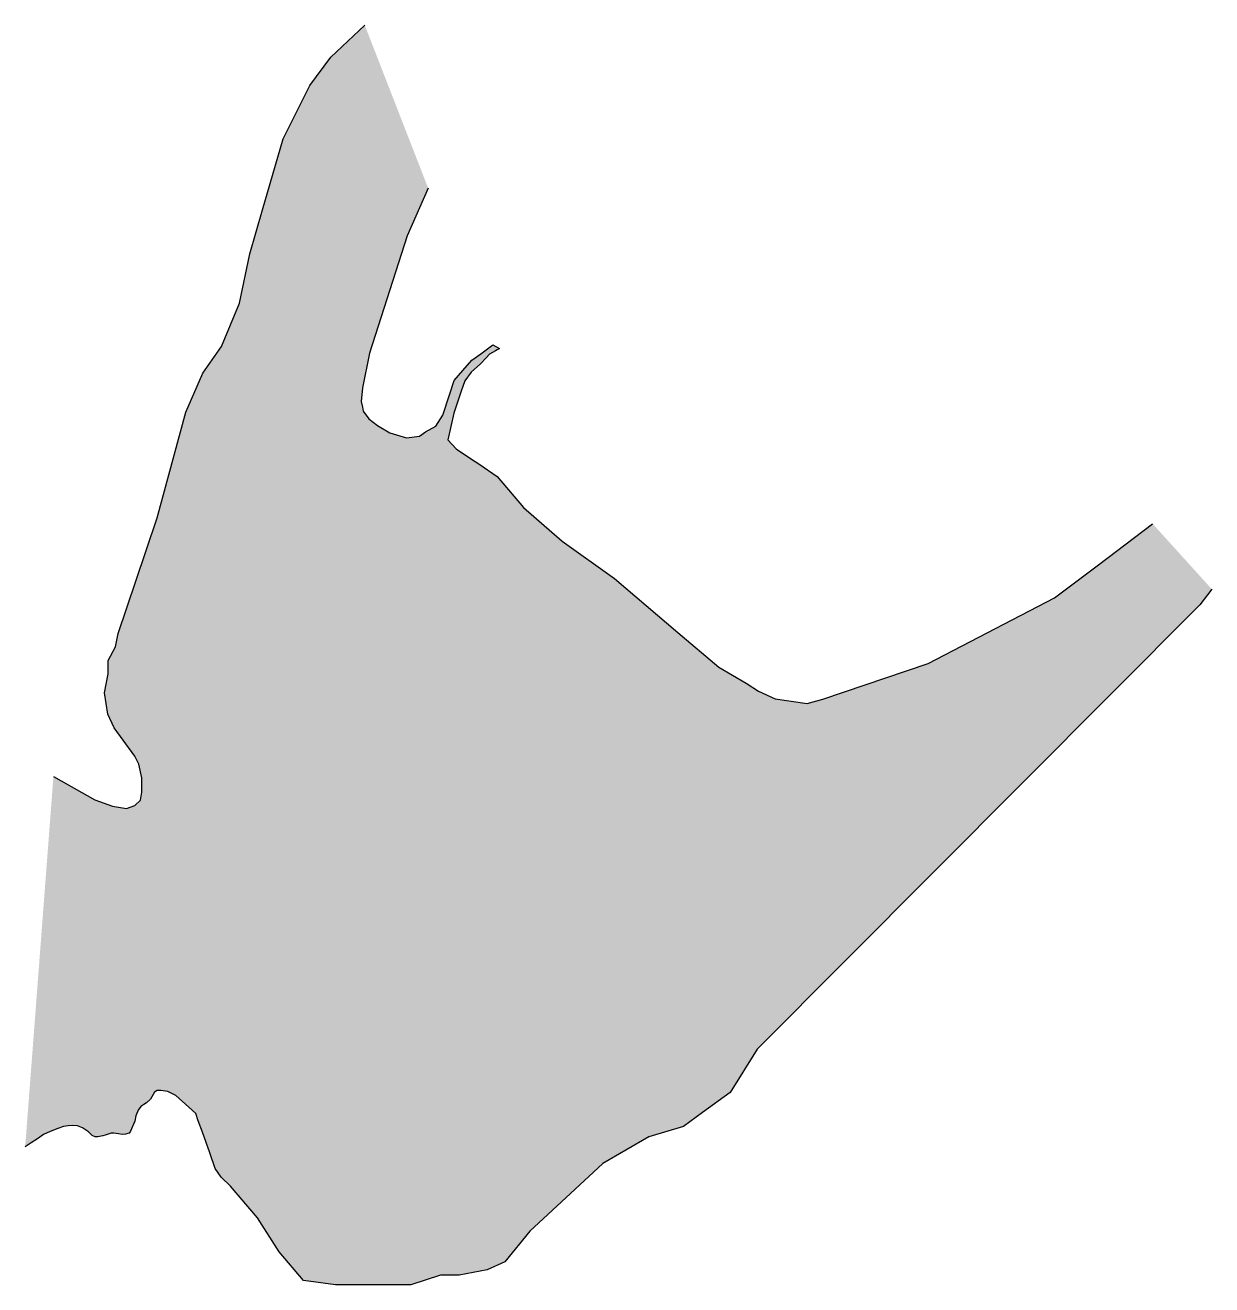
# Model space of a CAD drawing. Header units: metres. Extents: x 276570 to 297026, y 1993853 to 2062444.
# Drawn here: x 289969 to 292035, y 1993853 to 1996045 of the extents above; entities that cross this region are included whole.
import ezdxf

# ---------------------------------------------------------------- set-up
doc = ezdxf.new("R2010")
doc.units = ezdxf.units.M
doc.header["$MEASUREMENT"] = 0
doc.layers.add('CREEK', color=132, linetype='Continuous')

msp = doc.modelspace()

# ---------------------------------------------------------------- hatches: boundary and pattern name
at = {"layer": 'CREEK'}
h = msp.add_hatch(dxfattribs=at)
h.set_pattern_fill('DASH', color=256, scale=5)
h.set_pattern_definition([(0, (0, 0), (15.875, 15.875), [15.875, -15.875])])
h.paths.add_polyline_path([(292013.7, 1995036.5), (292034.7, 1995063.8), (291931.6, 1995177.6), (291837.2, 1995105.9), (291760.8, 1995048.4), (291540.8, 1994934.6), (291357.7, 1994872.3), (291330.6, 1994864.9), (291274.6, 1994872.7), (291245.4, 1994886.4), (291223.9, 1994900.1), (291176.8, 1994927.8), (291105.4, 1994988.5), (290994.8, 1995082.4), (290903.9, 1995147), (290836.6, 1995205.7), (290790.7, 1995260), (290758.7, 1995281.6), (290746, 1995290.2), (290719.3, 1995308.2), (290705, 1995323.6), (290715.1, 1995370), (290728.2, 1995408.2), (290734.3, 1995426.4), (290745.8, 1995441.7), (290761.9, 1995455.8), (290771.5, 1995466.2), (290777.5, 1995472.7), (290788.1, 1995478.7), (290794.8, 1995482.4), (290783.3, 1995489), (290762.1, 1995473.5), (290746.9, 1995462.3), (290730.9, 1995444.1), (290715.8, 1995426.9), (290707.6, 1995401.8), (290696.1, 1995366.6), (290684.3, 1995347.6), (290666.1, 1995337.7), (290655.4, 1995329.8), (290633.1, 1995327.3), (290604.1, 1995335.6), (290582.5, 1995348.5), (290567.6, 1995360.4), (290557.4, 1995373.3), (290556.1, 1995380.4), (290554.3, 1995390.5), (290556.4, 1995414.3), (290568.4, 1995474.6), (290634.1, 1995679), (290670.6, 1995761.8), (290560.3, 1996045.3), (290501.5, 1995989.4), (290464.9, 1995940.1), (290418.5, 1995847.4), (290382.5, 1995724), (290360.2, 1995647.4), (290342.5, 1995561.8), (290311, 1995486.2), (290278.5, 1995439.9), (290248.8, 1995372), (290199, 1995188), (290161.8, 1995077.8), (290131.1, 1994986.8), (290126.4, 1994963.3), (290113.6, 1994939.8), (290113.6, 1994916.3), (290107.5, 1994883.5), (290112.8, 1994846), (290124.3, 1994822.4), (290160.2, 1994772.8), (290167.2, 1994759.2), (290172.3, 1994735.1), (290172.3, 1994710.6), (290169.8, 1994696.3), (290160, 1994687.2), (290145.7, 1994681.8), (290121.4, 1994686.3), (290090.2, 1994697), (290018.4, 1994737.6), (289969.2, 1994092.9), (289979.6, 1994099.9), (289990.4, 1994107.1), (290001.2, 1994114.4), (290012.7, 1994119.6), (290026, 1994125.1), (290035.7, 1994128.4), (290044.1, 1994129.4), (290051.5, 1994130.3), (290060.1, 1994129.5), (290069, 1994126.2), (290079.7, 1994119), (290086.1, 1994112.9), (290090.8, 1994110.4), (290095.6, 1994110.4), (290104.3, 1994112.5), (290108.7, 1994113.6), (290118.9, 1994117), (290123.7, 1994117), (290131.4, 1994115.5), (290137.8, 1994114.3), (290143.8, 1994115), (290150.1, 1994116.9), (290152.4, 1994120.5), (290160.1, 1994137.5), (290162.1, 1994147.2), (290165.6, 1994157.2), (290170.7, 1994163.3), (290175.5, 1994166.8), (290180.5, 1994169.8), (290187.3, 1994175.9), (290194.1, 1994188), (290199.2, 1994191.4), (290205.4, 1994191.4), (290217.8, 1994189.7), (290231.2, 1994182.5), (290254.3, 1994161.9), (290266, 1994151.4), (290270.6, 1994138.3), (290277.6, 1994118.7), (290290.4, 1994082.7), (290300.1, 1994055.4), (290310.1, 1994040.4), (290326.8, 1994024.7), (290373.6, 1993969.3), (290411.3, 1993910.2), (290453.4, 1993860.4), (290509.2, 1993853), (290580.2, 1993853), (290640.4, 1993853), (290692.1, 1993870), (290724.8, 1993870), (290773.3, 1993879), (290804, 1993893.2), (290847.8, 1993946.3), (290918.7, 1994011.9), (290974.9, 1994063.9), (291055, 1994110.3), (291115.3, 1994128.6), (291148.4, 1994152.8), (291196.1, 1994187.8), (291243.6, 1994263.3)])

# ---------------------------------------------------------------- linework, layer by layer
at = {"layer": 'CREEK', "flags": 128}
for points in [[(290018.4, 1994737.6), (290090.2, 1994697), (290121.4, 1994686.3), (290145.7, 1994681.8), (290160, 1994687.2), (290169.8, 1994696.3), (290172.3, 1994710.6), (290172.3, 1994735.1), (290167.2, 1994759.2), (290160.2, 1994772.8), (290124.3, 1994822.4), (290112.8, 1994846), (290107.5, 1994883.5), (290113.6, 1994916.3), (290113.6, 1994939.8), (290126.4, 1994963.3), (290131.1, 1994986.8), (290161.8, 1995077.8), (290199, 1995188), (290248.8, 1995372), (290278.5, 1995439.9), (290311, 1995486.2), (290342.5, 1995561.8), (290360.2, 1995647.4), (290382.5, 1995724), (290418.5, 1995847.4), (290464.9, 1995940.1), (290501.5, 1995989.4), (290560.3, 1996045.3)], [(290670.6, 1995761.8), (290634.1, 1995679), (290568.4, 1995474.6), (290556.4, 1995414.3), (290554.3, 1995390.5), (290556.1, 1995380.4), (290557.4, 1995373.3), (290567.6, 1995360.4), (290582.5, 1995348.5), (290604.1, 1995335.6), (290633.1, 1995327.3), (290655.4, 1995329.8), (290666.1, 1995337.7), (290684.3, 1995347.6), (290696.1, 1995366.6), (290707.6, 1995401.8), (290715.8, 1995426.9), (290730.9, 1995444.1), (290746.9, 1995462.3), (290762.1, 1995473.5), (290783.3, 1995489), (290794.8, 1995482.4), (290788.1, 1995478.7), (290777.5, 1995472.7), (290771.5, 1995466.2), (290761.9, 1995455.8), (290745.8, 1995441.7), (290734.3, 1995426.4), (290728.2, 1995408.2), (290715.1, 1995370), (290705, 1995323.6), (290719.3, 1995308.2), (290746, 1995290.2), (290758.7, 1995281.6), (290790.7, 1995260), (290836.6, 1995205.7), (290903.9, 1995147), (290994.8, 1995082.4), (291105.4, 1994988.5), (291176.8, 1994927.8), (291223.9, 1994900.1), (291245.4, 1994886.4), (291274.6, 1994872.7), (291330.6, 1994864.9), (291357.7, 1994872.3), (291540.8, 1994934.6), (291760.8, 1995048.4), (291837.2, 1995105.9), (291931.6, 1995177.6)], [(292034.7, 1995063.8), (292013.7, 1995036.5), (291243.6, 1994263.3), (291196.1, 1994187.8), (291148.4, 1994152.8), (291115.3, 1994128.6), (291055, 1994110.3), (290974.9, 1994063.9), (290918.7, 1994011.9), (290847.8, 1993946.3), (290804, 1993893.2), (290773.3, 1993879), (290724.8, 1993870), (290692.1, 1993870), (290640.4, 1993853), (290580.2, 1993853), (290509.2, 1993853), (290453.4, 1993860.4), (290411.3, 1993910.2), (290373.6, 1993969.3), (290326.8, 1994024.7), (290310.1, 1994040.4), (290300.1, 1994055.4), (290290.4, 1994082.7), (290277.6, 1994118.7), (290270.6, 1994138.3), (290266, 1994151.4), (290254.3, 1994161.9), (290231.2, 1994182.5), (290217.8, 1994189.7), (290205.4, 1994191.4), (290199.2, 1994191.4), (290194.1, 1994188), (290187.3, 1994175.9), (290180.5, 1994169.8), (290175.5, 1994166.8), (290170.7, 1994163.3), (290165.6, 1994157.2), (290162.1, 1994147.2), (290160.1, 1994137.5), (290152.4, 1994120.5), (290150.1, 1994116.9), (290143.8, 1994115), (290137.8, 1994114.3), (290131.4, 1994115.5), (290123.7, 1994117), (290118.9, 1994117), (290108.7, 1994113.6), (290104.3, 1994112.5), (290095.6, 1994110.4), (290090.8, 1994110.4), (290086.1, 1994112.9), (290079.7, 1994119), (290069, 1994126.2), (290060.1, 1994129.5), (290051.5, 1994130.3), (290044.1, 1994129.4), (290035.7, 1994128.4), (290026, 1994125.1), (290012.7, 1994119.6), (290001.2, 1994114.4), (289990.4, 1994107.1), (289979.6, 1994099.9), (289969.2, 1994092.9)]]:
    msp.add_lwpolyline(points, dxfattribs=at)

doc.saveas('drawing.dxf')
